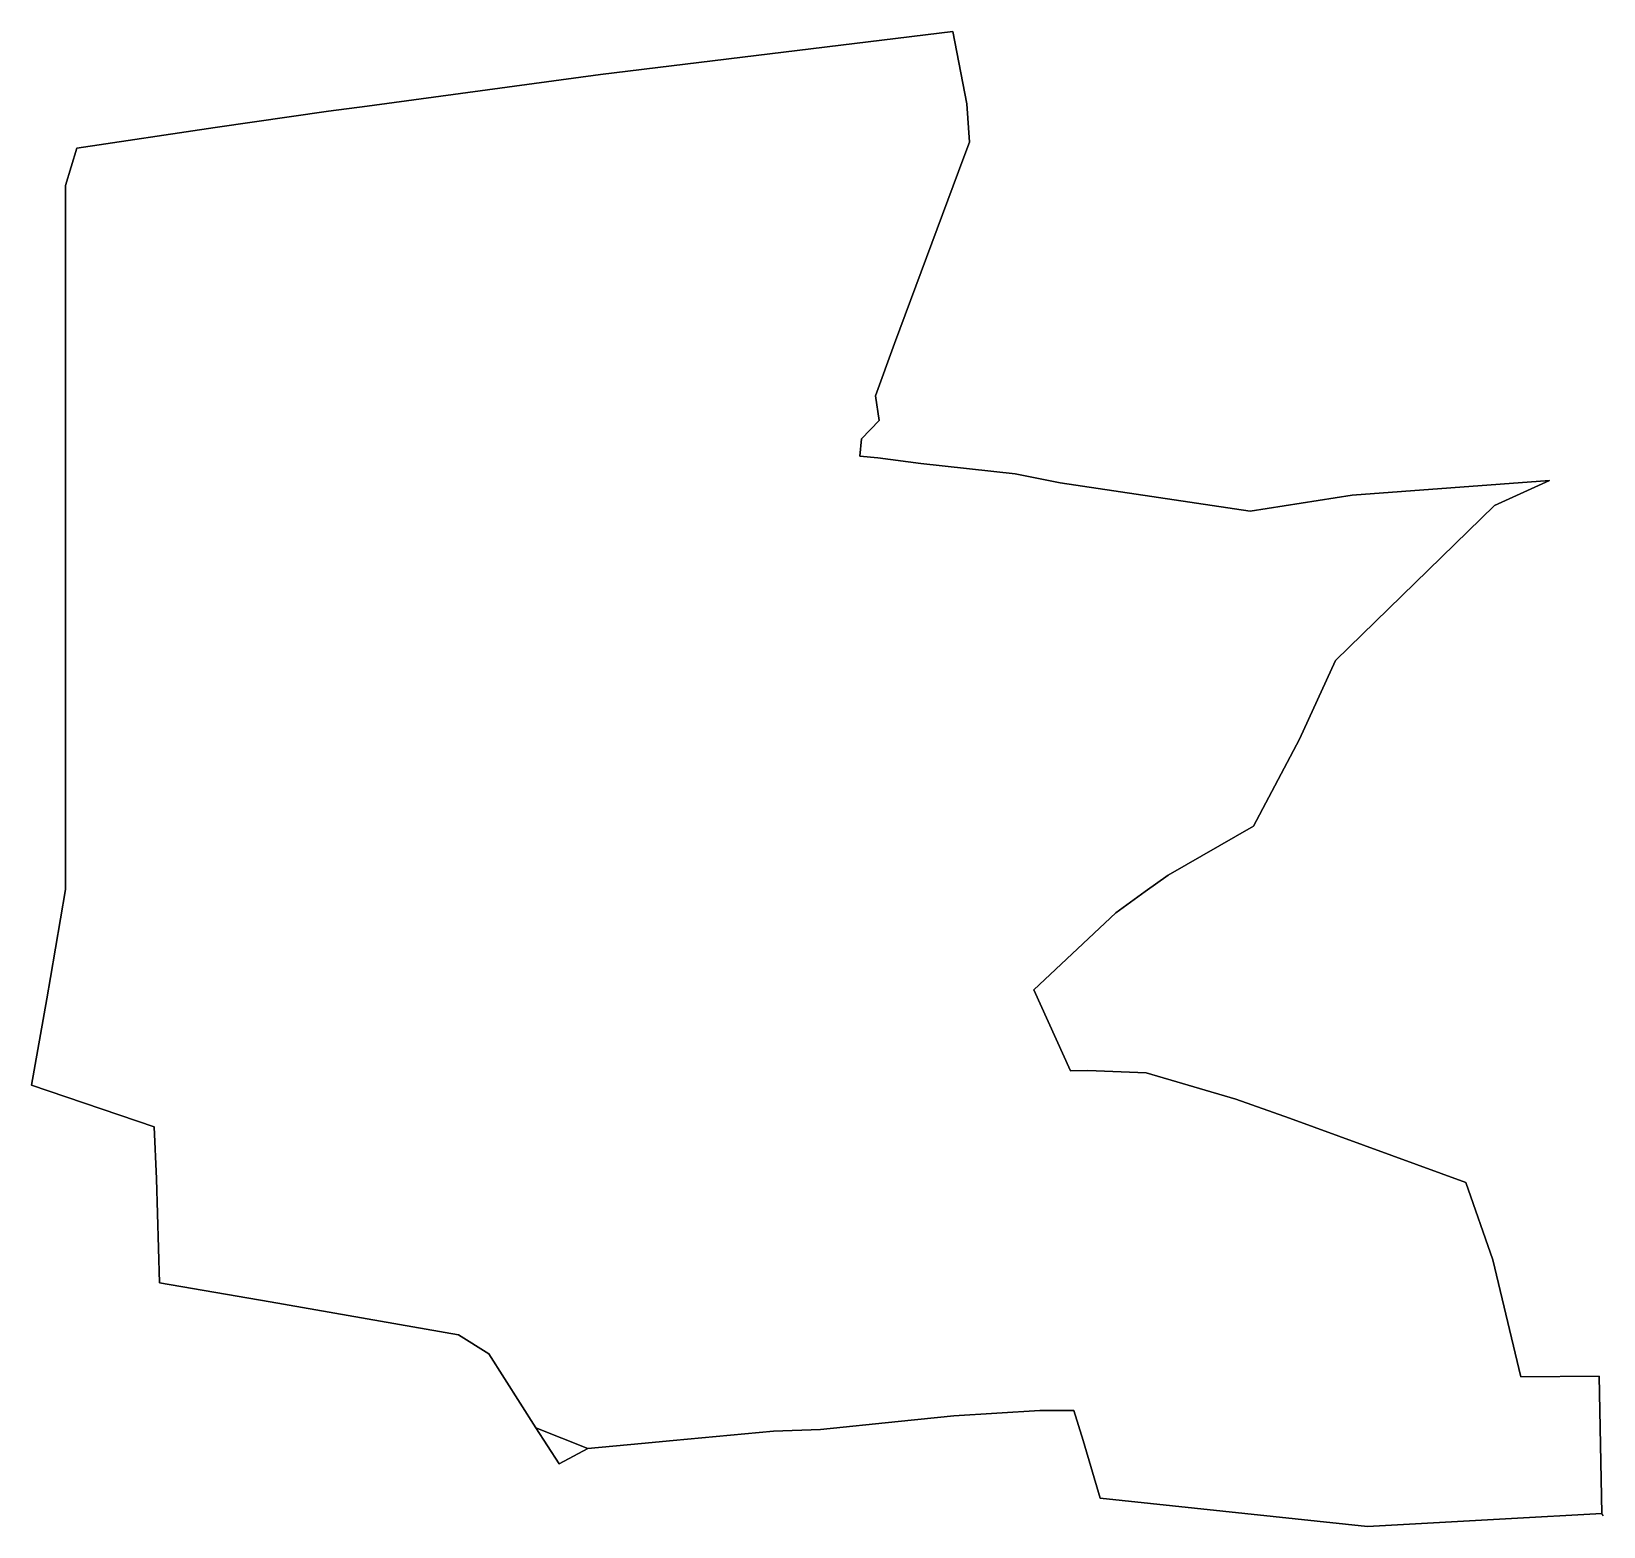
# Model space of a CAD drawing. Extents: x -85.11 to -80.09, y 44.13 to 48.9.
import ezdxf

# ---------------------------------------------------------------- set-up
doc = ezdxf.new("R2010")
doc.units = 0
doc.header["$MEASUREMENT"] = 0
doc.layers.add('GEO_', color=7, linetype='Continuous')

msp = doc.modelspace()

# ---------------------------------------------------------------- linework, layer by layer
at = {"layer": 'GEO_', "color": 7, "true_color": 0xffffff}
for p, q in [((-83.2933, 48.7582), (-82.1694, 48.896)), ((-82.1694, 48.896), (-83.2933, 48.7582)), ((-83.2933, 48.7582), (-82.1694, 48.896)), ((-82.1694, 48.896), (-83.2933, 48.7582)), ((-83.2933, 48.7582), (-82.1694, 48.896)), ((-82.1694, 48.896), (-83.2933, 48.7582)), ((-82.1694, 48.896), (-82.125, 48.6655)), ((-82.1694, 48.896), (-82.125, 48.6655)), ((-82.1694, 48.896), (-82.1694, 48.896)), ((-82.1694, 48.896), (-82.125, 48.6655)), ((-82.125, 48.6655), (-82.1694, 48.896)), ((-82.1694, 48.896), (-82.125, 48.6655)), ((-82.1694, 48.896), (-82.125, 48.6655)), ((-82.1694, 48.896), (-82.1694, 48.896)), ((-82.1694, 48.896), (-82.125, 48.6655)), ((-82.125, 48.6655), (-82.1694, 48.896)), ((-82.1694, 48.896), (-82.125, 48.6655)), ((-82.1694, 48.896), (-82.125, 48.6655)), ((-82.1694, 48.896), (-82.1694, 48.896)), ((-82.1694, 48.896), (-82.125, 48.6655)), ((-82.125, 48.6655), (-82.1694, 48.896)), ((-84.0372, 48.6582), (-83.2933, 48.7582)), ((-84.0372, 48.6582), (-83.2933, 48.7582)), ((-84.0372, 48.6582), (-83.2933, 48.7582)), ((-83.2933, 48.7582), (-84.0372, 48.6582)), ((-84.0372, 48.6582), (-83.2933, 48.7582)), ((-84.0372, 48.6582), (-83.2933, 48.7582)), ((-84.0372, 48.6582), (-83.2933, 48.7582)), ((-83.2933, 48.7582), (-84.0372, 48.6582)), ((-83.2933, 48.7582), (-83.2933, 48.7582)), ((-83.2933, 48.7582), (-83.2933, 48.7582)), ((-83.2933, 48.7582), (-83.2933, 48.7582)), ((-84.5225, 48.5895), (-84.1606, 48.6413)), ((-84.5225, 48.5895), (-84.1606, 48.6413)), ((-84.5225, 48.5895), (-84.1606, 48.6413)), ((-84.1606, 48.6413), (-84.5225, 48.5895)), ((-84.5225, 48.5895), (-84.1606, 48.6413)), ((-84.5225, 48.5895), (-84.1606, 48.6413)), ((-84.5225, 48.5895), (-84.1606, 48.6413)), ((-84.1606, 48.6413), (-84.5225, 48.5895)), ((-84.1606, 48.6413), (-84.0372, 48.6582)), ((-84.1606, 48.6413), (-84.0372, 48.6582)), ((-84.1606, 48.6413), (-84.0372, 48.6582)), ((-84.0372, 48.6582), (-84.1606, 48.6413)), ((-84.1606, 48.6413), (-84.0372, 48.6582)), ((-84.1606, 48.6413), (-84.0372, 48.6582)), ((-84.1606, 48.6413), (-84.0372, 48.6582)), ((-84.0372, 48.6582), (-84.1606, 48.6413)), ((-84.1606, 48.6413), (-84.1606, 48.6413)), ((-84.1606, 48.6413), (-84.1606, 48.6413)), ((-84.0372, 48.6582), (-84.0372, 48.6582)), ((-84.0372, 48.6582), (-84.0372, 48.6582)), ((-82.125, 48.6655), (-82.1167, 48.5427)), ((-82.125, 48.6655), (-82.1167, 48.5427)), ((-82.125, 48.6655), (-82.125, 48.6655)), ((-82.125, 48.6655), (-82.1167, 48.5427)), ((-82.1167, 48.5427), (-82.125, 48.6655)), ((-82.125, 48.6655), (-82.1167, 48.5427)), ((-82.125, 48.6655), (-82.1167, 48.5427)), ((-82.125, 48.6655), (-82.125, 48.6655)), ((-82.125, 48.6655), (-82.1167, 48.5427)), ((-82.1167, 48.5427), (-82.125, 48.6655)), ((-82.125, 48.6655), (-82.1167, 48.5427)), ((-82.125, 48.6655), (-82.1167, 48.5427)), ((-82.125, 48.6655), (-82.125, 48.6655)), ((-82.125, 48.6655), (-82.1167, 48.5427)), ((-82.1167, 48.5427), (-82.125, 48.6655)), ((-84.9636, 48.5243), (-84.5225, 48.5895)), ((-84.9636, 48.5243), (-84.5225, 48.5895)), ((-84.9636, 48.5243), (-84.5225, 48.5895)), ((-84.5225, 48.5895), (-84.9636, 48.5243)), ((-84.9636, 48.5243), (-84.5225, 48.5895)), ((-84.9636, 48.5243), (-84.5225, 48.5895)), ((-84.9636, 48.5243), (-84.5225, 48.5895)), ((-84.5225, 48.5895), (-84.9636, 48.5243)), ((-84.5225, 48.5895), (-84.5225, 48.5895)), ((-84.5225, 48.5895), (-84.5225, 48.5895)), ((-84.5225, 48.5895), (-84.5225, 48.5895)), ((-84.5225, 48.5895), (-84.5225, 48.5895)), ((-82.1167, 48.5427), (-82.1343, 48.4949)), ((-82.1167, 48.5427), (-82.1343, 48.4949)), ((-82.1167, 48.5427), (-82.1343, 48.4949)), ((-82.1343, 48.4949), (-82.1167, 48.5427)), ((-82.1167, 48.5427), (-82.1343, 48.4949)), ((-82.1167, 48.5427), (-82.1343, 48.4949)), ((-82.1167, 48.5427), (-82.1343, 48.4949)), ((-82.1343, 48.4949), (-82.1167, 48.5427)), ((-82.1167, 48.5427), (-82.1343, 48.4949)), ((-82.1167, 48.5427), (-82.1343, 48.4949)), ((-82.1167, 48.5427), (-82.1343, 48.4949)), ((-82.1343, 48.4949), (-82.1167, 48.5427)), ((-82.1167, 48.5427), (-82.1167, 48.5427)), ((-82.1167, 48.5427), (-82.1167, 48.5427)), ((-82.1167, 48.5427), (-82.1167, 48.5427)), ((-85, 48.4047), (-84.9636, 48.5243)), ((-85, 48.4047), (-84.9636, 48.5243)), ((-85, 48.4047), (-84.9636, 48.5243)), ((-84.9636, 48.5243), (-85, 48.4047)), ((-85, 48.4047), (-84.9636, 48.5243)), ((-85, 48.4047), (-84.9636, 48.5243)), ((-85, 48.4047), (-84.9636, 48.5243)), ((-84.9636, 48.5243), (-85, 48.4047)), ((-84.9636, 48.5243), (-84.9636, 48.5243)), ((-84.9636, 48.5243), (-84.9636, 48.5243)), ((-82.1343, 48.4949), (-82.3556, 47.9008)), ((-82.1343, 48.4949), (-82.3556, 47.9008)), ((-82.1343, 48.4949), (-82.3556, 47.9008)), ((-82.3556, 47.9008), (-82.1343, 48.4949)), ((-82.1343, 48.4949), (-82.3556, 47.9008)), ((-82.1343, 48.4949), (-82.3556, 47.9008)), ((-82.1343, 48.4949), (-82.3556, 47.9008)), ((-82.3556, 47.9008), (-82.1343, 48.4949)), ((-82.1343, 48.4949), (-82.3556, 47.9008)), ((-82.1343, 48.4949), (-82.3556, 47.9008)), ((-82.1343, 48.4949), (-82.3556, 47.9008)), ((-82.3556, 47.9008), (-82.1343, 48.4949)), ((-82.1343, 48.4949), (-82.1343, 48.4949)), ((-82.1343, 48.4949), (-82.1343, 48.4949)), ((-82.1343, 48.4949), (-82.1343, 48.4949)), ((-85, 47.9617), (-85, 48.4047)), ((-85, 47.9617), (-85, 48.4047)), ((-85, 47.9617), (-85, 48.4047)), ((-85, 48.4047), (-85, 48.4047)), ((-85, 48.4047), (-85, 47.9617)), ((-85, 47.9617), (-85, 48.4047)), ((-85, 47.9617), (-85, 48.4047)), ((-85, 47.9617), (-85, 48.4047)), ((-85, 48.4047), (-85, 48.4047)), ((-85, 48.4047), (-85, 47.9617)), ((-85, 47.7676), (-85, 47.9617)), ((-85, 47.9617), (-85, 47.9617)), ((-85, 47.9617), (-85, 47.7676)), ((-85, 47.7676), (-85, 47.9617)), ((-85, 47.9617), (-85, 47.9617)), ((-85, 47.9617), (-85, 47.7676)), ((-82.3556, 47.9008), (-82.4167, 47.7338)), ((-82.3556, 47.9008), (-82.4167, 47.7338)), ((-82.3556, 47.9008), (-82.4167, 47.7338)), ((-82.4167, 47.7338), (-82.3556, 47.9008)), ((-82.3556, 47.9008), (-82.4167, 47.7338)), ((-82.3556, 47.9008), (-82.4167, 47.7338)), ((-82.3556, 47.9008), (-82.4167, 47.7338)), ((-82.4167, 47.7338), (-82.3556, 47.9008)), ((-82.3556, 47.9008), (-82.3556, 47.9008)), ((-82.3556, 47.9008), (-82.3556, 47.9008)), ((-82.3556, 47.9008), (-82.3556, 47.9008)), ((-85, 47.6727), (-85, 47.7676)), ((-85, 47.6727), (-85, 47.7676)), ((-85, 47.6727), (-85, 47.7676)), ((-85, 47.7676), (-85, 47.7676)), ((-85, 47.7676), (-85, 47.6727)), ((-85, 47.6727), (-85, 47.7676)), ((-85, 47.6727), (-85, 47.7676)), ((-85, 47.6727), (-85, 47.7676)), ((-85, 47.7676), (-85, 47.7676)), ((-85, 47.7676), (-85, 47.6727)), ((-82.4167, 47.7338), (-82.4042, 47.6556)), ((-82.4167, 47.7338), (-82.4042, 47.6556)), ((-82.4167, 47.7338), (-82.4167, 47.7338)), ((-82.4167, 47.7338), (-82.4042, 47.6556)), ((-82.4042, 47.6556), (-82.4167, 47.7338)), ((-82.4167, 47.7338), (-82.4042, 47.6556)), ((-82.4167, 47.7338), (-82.4042, 47.6556)), ((-82.4167, 47.7338), (-82.4167, 47.7338)), ((-82.4167, 47.7338), (-82.4042, 47.6556)), ((-82.4042, 47.6556), (-82.4167, 47.7338)), ((-85, 47.368), (-85, 47.6727)), ((-85, 47.368), (-85, 47.6727)), ((-85, 47.368), (-85, 47.6727)), ((-85, 47.6727), (-85, 47.6727)), ((-85, 47.6727), (-85, 47.368)), ((-85, 47.368), (-85, 47.6727)), ((-85, 47.368), (-85, 47.6727)), ((-85, 47.368), (-85, 47.6727)), ((-85, 47.6727), (-85, 47.6727)), ((-85, 47.6727), (-85, 47.368)), ((-82.4042, 47.6556), (-82.4611, 47.5968)), ((-82.4042, 47.6556), (-82.4611, 47.5968)), ((-82.4042, 47.6556), (-82.4611, 47.5968)), ((-82.4611, 47.5968), (-82.4042, 47.6556)), ((-82.4042, 47.6556), (-82.4611, 47.5968)), ((-82.4042, 47.6556), (-82.4611, 47.5968)), ((-82.4042, 47.6556), (-82.4611, 47.5968)), ((-82.4611, 47.5968), (-82.4042, 47.6556)), ((-82.4042, 47.6556), (-82.4042, 47.6556)), ((-82.4042, 47.6556), (-82.4042, 47.6556)), ((-82.4611, 47.5968), (-82.4667, 47.5418)), ((-82.4611, 47.5968), (-82.4667, 47.5418)), ((-82.4611, 47.5968), (-82.4667, 47.5418)), ((-82.4667, 47.5418), (-82.4611, 47.5968)), ((-82.4611, 47.5968), (-82.4667, 47.5418)), ((-82.4611, 47.5968), (-82.4667, 47.5418)), ((-82.4611, 47.5968), (-82.4667, 47.5418)), ((-82.4667, 47.5418), (-82.4611, 47.5968)), ((-82.4611, 47.5968), (-82.4611, 47.5968)), ((-82.4611, 47.5968), (-82.4611, 47.5968)), ((-82.4667, 47.5418), (-82.4667, 47.5418)), ((-82.4667, 47.5418), (-82.4667, 47.5418)), ((-82.4667, 47.5418), (-82.4083, 47.5361)), ((-82.4083, 47.5361), (-82.4667, 47.5418)), ((-82.4667, 47.5418), (-82.4667, 47.5418)), ((-82.4667, 47.5418), (-82.4083, 47.5361)), ((-82.4083, 47.5361), (-82.4667, 47.5418)), ((-82.4667, 47.5418), (-82.4667, 47.5418)), ((-82.4083, 47.5361), (-82.2722, 47.518)), ((-82.4083, 47.5361), (-82.2722, 47.518)), ((-82.4083, 47.5361), (-82.4083, 47.5361)), ((-82.4083, 47.5361), (-82.2722, 47.518)), ((-82.2722, 47.518), (-82.4083, 47.5361)), ((-82.4083, 47.5361), (-82.2722, 47.518)), ((-82.4083, 47.5361), (-82.2722, 47.518)), ((-82.4083, 47.5361), (-82.4083, 47.5361)), ((-82.4083, 47.5361), (-82.2722, 47.518)), ((-82.2722, 47.518), (-82.4083, 47.5361)), ((-82.2722, 47.518), (-81.9708, 47.485)), ((-82.2722, 47.518), (-81.9708, 47.485)), ((-82.2722, 47.518), (-82.2722, 47.518)), ((-82.2722, 47.518), (-81.9708, 47.485)), ((-81.9708, 47.485), (-82.2722, 47.518)), ((-82.2722, 47.518), (-81.9708, 47.485)), ((-82.2722, 47.518), (-81.9708, 47.485)), ((-82.2722, 47.518), (-82.2722, 47.518)), ((-82.2722, 47.518), (-81.9708, 47.485)), ((-81.9708, 47.485), (-82.2722, 47.518)), ((-81.9708, 47.485), (-81.8278, 47.4566)), ((-81.9708, 47.485), (-81.8278, 47.4566)), ((-81.9708, 47.485), (-81.9708, 47.485)), ((-81.9708, 47.485), (-81.8278, 47.4566)), ((-81.8278, 47.4566), (-81.9708, 47.485)), ((-81.9708, 47.485), (-81.8278, 47.4566)), ((-81.9708, 47.485), (-81.8278, 47.4566)), ((-81.9708, 47.485), (-81.9708, 47.485)), ((-81.9708, 47.485), (-81.8278, 47.4566)), ((-81.8278, 47.4566), (-81.9708, 47.485)), ((-81.8278, 47.4566), (-81.2208, 47.3658)), ((-81.2208, 47.3658), (-81.8278, 47.4566)), ((-81.8278, 47.4566), (-81.8278, 47.4566)), ((-81.8278, 47.4566), (-81.2208, 47.3658)), ((-81.8278, 47.4566), (-81.2208, 47.3658)), ((-81.8278, 47.4566), (-81.8278, 47.4566)), ((-81.8278, 47.4566), (-81.2208, 47.3658)), ((-81.2208, 47.3658), (-81.8278, 47.4566)), ((-81.8278, 47.4566), (-81.2208, 47.3658)), ((-81.8278, 47.4566), (-81.2208, 47.3658)), ((-81.8278, 47.4566), (-81.8278, 47.4566)), ((-81.8278, 47.4566), (-81.2208, 47.3658)), ((-81.2208, 47.3658), (-81.8278, 47.4566)), ((-80.8958, 47.4168), (-80.2667, 47.4642)), ((-80.8958, 47.4168), (-80.2667, 47.4642)), ((-80.8958, 47.4168), (-80.2667, 47.4642)), ((-80.2667, 47.4642), (-80.8958, 47.4168)), ((-80.8958, 47.4168), (-80.2667, 47.4642)), ((-80.8958, 47.4168), (-80.2667, 47.4642)), ((-80.8958, 47.4168), (-80.2667, 47.4642)), ((-80.2667, 47.4642), (-80.8958, 47.4168)), ((-80.8958, 47.4168), (-80.2667, 47.4642)), ((-80.8958, 47.4168), (-80.2667, 47.4642)), ((-80.8958, 47.4168), (-80.2667, 47.4642)), ((-80.2667, 47.4642), (-80.8958, 47.4168)), ((-80.2667, 47.4642), (-80.4417, 47.3847)), ((-80.2667, 47.4642), (-80.4417, 47.3847)), ((-80.2667, 47.4642), (-80.4417, 47.3847)), ((-80.4417, 47.3847), (-80.2667, 47.4642)), ((-80.2667, 47.4642), (-80.4417, 47.3847)), ((-80.2667, 47.4642), (-80.4417, 47.3847)), ((-80.2667, 47.4642), (-80.4417, 47.3847)), ((-80.4417, 47.3847), (-80.2667, 47.4642)), ((-80.2667, 47.4642), (-80.4417, 47.3847)), ((-80.2667, 47.4642), (-80.4417, 47.3847)), ((-80.2667, 47.4642), (-80.4417, 47.3847)), ((-80.4417, 47.3847), (-80.2667, 47.4642)), ((-80.4417, 47.3847), (-80.2667, 47.4642)), ((-80.2667, 47.4642), (-80.4417, 47.3847)), ((-80.4417, 47.3847), (-80.2667, 47.4642)), ((-80.2667, 47.4642), (-80.4417, 47.3847)), ((-80.4417, 47.3847), (-80.2667, 47.4642)), ((-80.2667, 47.4642), (-80.4417, 47.3847)), ((-80.2667, 47.4642), (-80.2667, 47.4642)), ((-80.2667, 47.4642), (-80.2667, 47.4642)), ((-80.2667, 47.4642), (-80.2667, 47.4642)), ((-80.2667, 47.4642), (-80.2667, 47.4642)), ((-80.2667, 47.4642), (-80.2667, 47.4642)), ((-80.2667, 47.4642), (-80.2667, 47.4642)), ((-81.2208, 47.3658), (-80.8958, 47.4168)), ((-81.2208, 47.3658), (-80.8958, 47.4168)), ((-81.2208, 47.3658), (-80.8958, 47.4168)), ((-80.8958, 47.4168), (-81.2208, 47.3658)), ((-81.2208, 47.3658), (-80.8958, 47.4168)), ((-81.2208, 47.3658), (-80.8958, 47.4168)), ((-81.2208, 47.3658), (-80.8958, 47.4168)), ((-80.8958, 47.4168), (-81.2208, 47.3658)), ((-81.2208, 47.3658), (-80.8958, 47.4168)), ((-81.2208, 47.3658), (-80.8958, 47.4168)), ((-81.2208, 47.3658), (-80.8958, 47.4168)), ((-80.8958, 47.4168), (-81.2208, 47.3658)), ((-80.4417, 47.3847), (-80.9486, 46.8898)), ((-80.4417, 47.3847), (-80.9486, 46.8898)), ((-80.4417, 47.3847), (-80.9486, 46.8898)), ((-80.9486, 46.8898), (-80.4417, 47.3847)), ((-80.4417, 47.3847), (-80.9486, 46.8898)), ((-80.4417, 47.3847), (-80.9486, 46.8898)), ((-80.4417, 47.3847), (-80.9486, 46.8898)), ((-80.9486, 46.8898), (-80.4417, 47.3847)), ((-80.4417, 47.3847), (-80.9486, 46.8898)), ((-80.4417, 47.3847), (-80.9486, 46.8898)), ((-80.4417, 47.3847), (-80.9486, 46.8898)), ((-80.9486, 46.8898), (-80.4417, 47.3847)), ((-80.9486, 46.8898), (-80.4417, 47.3847)), ((-80.9486, 46.8898), (-80.4417, 47.3847)), ((-80.9486, 46.8898), (-80.4417, 47.3847)), ((-80.4417, 47.3847), (-80.9486, 46.8898)), ((-80.9486, 46.8898), (-80.4417, 47.3847)), ((-80.9486, 46.8898), (-80.4417, 47.3847)), ((-80.9486, 46.8898), (-80.4417, 47.3847)), ((-80.4417, 47.3847), (-80.9486, 46.8898)), ((-80.9486, 46.8898), (-80.4417, 47.3847)), ((-80.9486, 46.8898), (-80.4417, 47.3847)), ((-80.9486, 46.8898), (-80.4417, 47.3847)), ((-80.4417, 47.3847), (-80.9486, 46.8898)), ((-80.8958, 47.4168), (-80.8958, 47.4168)), ((-80.8958, 47.4168), (-80.8958, 47.4168)), ((-80.8958, 47.4168), (-80.8958, 47.4168)), ((-80.4417, 47.3847), (-80.4417, 47.3847)), ((-80.4417, 47.3847), (-80.4417, 47.3847)), ((-80.4417, 47.3847), (-80.4417, 47.3847)), ((-80.4417, 47.3847), (-80.4417, 47.3847)), ((-80.4417, 47.3847), (-80.4417, 47.3847)), ((-80.4417, 47.3847), (-80.4417, 47.3847)), ((-85, 47.2936), (-85, 47.368)), ((-85, 47.2936), (-85, 47.368)), ((-85, 47.2936), (-85, 47.368)), ((-85, 47.368), (-85, 47.368)), ((-85, 47.368), (-85, 47.2936)), ((-85, 47.2936), (-85, 47.368)), ((-85, 47.2936), (-85, 47.368)), ((-85, 47.2936), (-85, 47.368)), ((-85, 47.368), (-85, 47.368)), ((-85, 47.368), (-85, 47.2936)), ((-81.2208, 47.3658), (-81.2208, 47.3658)), ((-81.2208, 47.3658), (-81.2208, 47.3658)), ((-81.2208, 47.3658), (-81.2208, 47.3658)), ((-85, 47.2936), (-85, 47.2936)), ((-85, 47.2936), (-85, 47.2936)), ((-85, 47.1719), (-85, 47.2936)), ((-85, 47.1719), (-85, 47.2936)), ((-85, 47.1719), (-85, 47.2936)), ((-85, 47.2936), (-85, 47.2936)), ((-85, 47.2936), (-85, 47.1719)), ((-85, 47.1719), (-85, 47.2936)), ((-85, 47.1719), (-85, 47.2936)), ((-85, 47.1719), (-85, 47.2936)), ((-85, 47.2936), (-85, 47.2936)), ((-85, 47.2936), (-85, 47.1719)), ((-85, 47.0694), (-85, 47.1719)), ((-85, 47.1719), (-85, 47.1719)), ((-85, 47.1719), (-85, 47.0694)), ((-85, 47.0694), (-85, 47.1719)), ((-85, 47.1719), (-85, 47.1719)), ((-85, 47.1719), (-85, 47.0694)), ((-85, 46.8665), (-85, 47.0694)), ((-85, 46.8665), (-85, 47.0694)), ((-85, 46.8665), (-85, 47.0694)), ((-85, 47.0694), (-85, 47.0694)), ((-85, 47.0694), (-85, 46.8665)), ((-85, 46.8665), (-85, 47.0694)), ((-85, 46.8665), (-85, 47.0694)), ((-85, 46.8665), (-85, 47.0694)), ((-85, 47.0694), (-85, 47.0694)), ((-85, 47.0694), (-85, 46.8665)), ((-80.9486, 46.8898), (-81.0639, 46.6389)), ((-80.9486, 46.8898), (-81.0639, 46.6389)), ((-80.9486, 46.8898), (-81.0639, 46.6389)), ((-81.0639, 46.6389), (-80.9486, 46.8898)), ((-80.9486, 46.8898), (-81.0639, 46.6389)), ((-80.9486, 46.8898), (-81.0639, 46.6389)), ((-80.9486, 46.8898), (-81.0639, 46.6389)), ((-81.0639, 46.6389), (-80.9486, 46.8898)), ((-80.9486, 46.8898), (-81.0639, 46.6389)), ((-80.9486, 46.8898), (-81.0639, 46.6389)), ((-80.9486, 46.8898), (-81.0639, 46.6389)), ((-81.0639, 46.6389), (-80.9486, 46.8898)), ((-80.9486, 46.8898), (-81.0639, 46.6389)), ((-80.9486, 46.8898), (-81.0639, 46.6389)), ((-80.9486, 46.8898), (-81.0639, 46.6389)), ((-81.0639, 46.6389), (-80.9486, 46.8898)), ((-80.9486, 46.8898), (-81.0639, 46.6389)), ((-80.9486, 46.8898), (-81.0639, 46.6389)), ((-80.9486, 46.8898), (-81.0639, 46.6389)), ((-81.0639, 46.6389), (-80.9486, 46.8898)), ((-80.9486, 46.8898), (-81.0639, 46.6389)), ((-80.9486, 46.8898), (-81.0639, 46.6389)), ((-80.9486, 46.8898), (-81.0639, 46.6389)), ((-81.0639, 46.6389), (-80.9486, 46.8898)), ((-81.0639, 46.6389), (-80.9486, 46.8898)), ((-81.0639, 46.6389), (-80.9486, 46.8898)), ((-81.0639, 46.6389), (-80.9486, 46.8898)), ((-80.9486, 46.8898), (-81.0639, 46.6389)), ((-81.0639, 46.6389), (-80.9486, 46.8898)), ((-81.0639, 46.6389), (-80.9486, 46.8898)), ((-81.0639, 46.6389), (-80.9486, 46.8898)), ((-80.9486, 46.8898), (-81.0639, 46.6389)), ((-81.0639, 46.6389), (-80.9486, 46.8898)), ((-81.0639, 46.6389), (-80.9486, 46.8898)), ((-81.0639, 46.6389), (-80.9486, 46.8898)), ((-80.9486, 46.8898), (-81.0639, 46.6389)), ((-80.9486, 46.8898), (-80.9486, 46.8898)), ((-80.9486, 46.8898), (-80.9486, 46.8898)), ((-80.9486, 46.8898), (-80.9486, 46.8898)), ((-80.9486, 46.8898), (-80.9486, 46.8898)), ((-80.9486, 46.8898), (-80.9486, 46.8898)), ((-80.9486, 46.8898), (-80.9486, 46.8898)), ((-80.9486, 46.8898), (-80.9486, 46.8898)), ((-80.9486, 46.8898), (-80.9486, 46.8898)), ((-80.9486, 46.8898), (-80.9486, 46.8898)), ((-80.9486, 46.8898), (-80.9486, 46.8898)), ((-80.9486, 46.8898), (-80.9486, 46.8898)), ((-80.9486, 46.8898), (-80.9486, 46.8898)), ((-85, 46.5864), (-85, 46.8665)), ((-85, 46.5864), (-85, 46.8665)), ((-85, 46.5864), (-85, 46.8665)), ((-85, 46.8665), (-85, 46.8665)), ((-85, 46.8665), (-85, 46.5864)), ((-85, 46.5864), (-85, 46.8665)), ((-85, 46.5864), (-85, 46.8665)), ((-85, 46.5864), (-85, 46.8665)), ((-85, 46.8665), (-85, 46.8665)), ((-85, 46.8665), (-85, 46.5864)), ((-81.0639, 46.6389), (-81.2111, 46.3619)), ((-81.0639, 46.6389), (-81.2111, 46.3619)), ((-81.0639, 46.6389), (-81.2111, 46.3619)), ((-81.2111, 46.3619), (-81.0639, 46.6389)), ((-81.0639, 46.6389), (-81.2111, 46.3619)), ((-81.0639, 46.6389), (-81.2111, 46.3619)), ((-81.0639, 46.6389), (-81.2111, 46.3619)), ((-81.2111, 46.3619), (-81.0639, 46.6389)), ((-81.0639, 46.6389), (-81.2111, 46.3619)), ((-81.0639, 46.6389), (-81.2111, 46.3619)), ((-81.0639, 46.6389), (-81.2111, 46.3619)), ((-81.2111, 46.3619), (-81.0639, 46.6389)), ((-81.0639, 46.6389), (-81.2111, 46.3619)), ((-81.0639, 46.6389), (-81.2111, 46.3619)), ((-81.0639, 46.6389), (-81.2111, 46.3619)), ((-81.2111, 46.3619), (-81.0639, 46.6389)), ((-81.0639, 46.6389), (-81.2111, 46.3619)), ((-81.0639, 46.6389), (-81.2111, 46.3619)), ((-81.0639, 46.6389), (-81.2111, 46.3619)), ((-81.2111, 46.3619), (-81.0639, 46.6389)), ((-81.0639, 46.6389), (-81.2111, 46.3619)), ((-81.0639, 46.6389), (-81.2111, 46.3619)), ((-81.0639, 46.6389), (-81.2111, 46.3619)), ((-81.2111, 46.3619), (-81.0639, 46.6389)), ((-81.2111, 46.3619), (-81.0639, 46.6389)), ((-81.2111, 46.3619), (-81.0639, 46.6389)), ((-81.2111, 46.3619), (-81.0639, 46.6389)), ((-81.0639, 46.6389), (-81.2111, 46.3619)), ((-81.2111, 46.3619), (-81.0639, 46.6389)), ((-81.2111, 46.3619), (-81.0639, 46.6389)), ((-81.2111, 46.3619), (-81.0639, 46.6389)), ((-81.0639, 46.6389), (-81.2111, 46.3619)), ((-81.2111, 46.3619), (-81.0639, 46.6389)), ((-81.2111, 46.3619), (-81.0639, 46.6389)), ((-81.2111, 46.3619), (-81.0639, 46.6389)), ((-81.0639, 46.6389), (-81.2111, 46.3619)), ((-81.0639, 46.6389), (-81.0639, 46.6389)), ((-81.0639, 46.6389), (-81.0639, 46.6389)), ((-81.0639, 46.6389), (-81.0639, 46.6389)), ((-81.0639, 46.6389), (-81.0639, 46.6389)), ((-81.0639, 46.6389), (-81.0639, 46.6389)), ((-81.0639, 46.6389), (-81.0639, 46.6389)), ((-81.0639, 46.6389), (-81.0639, 46.6389)), ((-81.0639, 46.6389), (-81.0639, 46.6389)), ((-81.0639, 46.6389), (-81.0639, 46.6389)), ((-84.9992, 46.5403), (-85, 46.5864)), ((-84.9992, 46.5403), (-85, 46.5864)), ((-84.9992, 46.5403), (-85, 46.5864)), ((-85, 46.5864), (-85, 46.5864)), ((-85, 46.5864), (-84.9992, 46.5403)), ((-84.9992, 46.5403), (-85, 46.5864)), ((-84.9992, 46.5403), (-85, 46.5864)), ((-84.9992, 46.5403), (-85, 46.5864)), ((-85, 46.5864), (-85, 46.5864)), ((-85, 46.5864), (-84.9992, 46.5403)), ((-85, 46.418), (-84.9992, 46.5403)), ((-85, 46.418), (-84.9992, 46.5403)), ((-85, 46.418), (-84.9992, 46.5403)), ((-84.9992, 46.5403), (-85, 46.418)), ((-85, 46.418), (-84.9992, 46.5403)), ((-85, 46.418), (-84.9992, 46.5403)), ((-85, 46.418), (-84.9992, 46.5403)), ((-84.9992, 46.5403), (-85, 46.418)), ((-84.9992, 46.5403), (-84.9992, 46.5403)), ((-84.9992, 46.5403), (-84.9992, 46.5403)), ((-84.9992, 46.5403), (-84.9992, 46.5403)), ((-84.9992, 46.5403), (-84.9992, 46.5403)), ((-85, 46.3619), (-85, 46.418)), ((-85, 46.3619), (-85, 46.418)), ((-85, 46.3619), (-85, 46.418)), ((-85, 46.418), (-85, 46.418)), ((-85, 46.418), (-85, 46.3619)), ((-85, 46.3619), (-85, 46.418)), ((-85, 46.3619), (-85, 46.418)), ((-85, 46.3619), (-85, 46.418)), ((-85, 46.418), (-85, 46.418)), ((-85, 46.418), (-85, 46.3619)), ((-85, 46.1603), (-85, 46.3619)), ((-85, 46.1603), (-85, 46.3619)), ((-85, 46.1603), (-85, 46.3619)), ((-85, 46.3619), (-85, 46.3619)), ((-85, 46.3619), (-85, 46.1603)), ((-85, 46.1603), (-85, 46.3619)), ((-85, 46.1603), (-85, 46.3619)), ((-85, 46.1603), (-85, 46.3619)), ((-85, 46.3619), (-85, 46.3619)), ((-85, 46.3619), (-85, 46.1603)), ((-81.2111, 46.3619), (-81.4833, 46.205)), ((-81.2111, 46.3619), (-81.4833, 46.205)), ((-81.2111, 46.3619), (-81.4833, 46.205)), ((-81.4833, 46.205), (-81.2111, 46.3619)), ((-81.2111, 46.3619), (-81.4833, 46.205)), ((-81.2111, 46.3619), (-81.4833, 46.205)), ((-81.2111, 46.3619), (-81.4833, 46.205)), ((-81.4833, 46.205), (-81.2111, 46.3619)), ((-81.2111, 46.3619), (-81.4833, 46.205)), ((-81.2111, 46.3619), (-81.4833, 46.205)), ((-81.2111, 46.3619), (-81.4833, 46.205)), ((-81.4833, 46.205), (-81.2111, 46.3619)), ((-81.2111, 46.3619), (-81.4833, 46.205)), ((-81.2111, 46.3619), (-81.4833, 46.205)), ((-81.2111, 46.3619), (-81.4833, 46.205)), ((-81.4833, 46.205), (-81.2111, 46.3619)), ((-81.2111, 46.3619), (-81.4833, 46.205)), ((-81.2111, 46.3619), (-81.4833, 46.205)), ((-81.2111, 46.3619), (-81.4833, 46.205)), ((-81.4833, 46.205), (-81.2111, 46.3619)), ((-81.2111, 46.3619), (-81.4833, 46.205)), ((-81.2111, 46.3619), (-81.4833, 46.205)), ((-81.2111, 46.3619), (-81.4833, 46.205)), ((-81.4833, 46.205), (-81.2111, 46.3619)), ((-81.4833, 46.205), (-81.2111, 46.3619)), ((-81.4833, 46.205), (-81.2111, 46.3619)), ((-81.4833, 46.205), (-81.2111, 46.3619)), ((-81.2111, 46.3619), (-81.4833, 46.205)), ((-81.2111, 46.3619), (-81.2111, 46.3619)), ((-81.2111, 46.3619), (-81.2111, 46.3619)), ((-81.2111, 46.3619), (-81.2111, 46.3619)), ((-81.2111, 46.3619), (-81.2111, 46.3619)), ((-81.2111, 46.3619), (-81.2111, 46.3619)), ((-81.2111, 46.3619), (-81.2111, 46.3619)), ((-81.2111, 46.3619), (-81.2111, 46.3619)), ((-81.2111, 46.3619), (-81.2111, 46.3619)), ((-81.2111, 46.3619), (-81.2111, 46.3619)), ((-81.2111, 46.3619), (-81.2111, 46.3619)), ((-81.2111, 46.3619), (-81.2111, 46.3619)), ((-81.4833, 46.205), (-81.556, 46.1531)), ((-81.4833, 46.205), (-81.556, 46.1531)), ((-81.4833, 46.205), (-81.556, 46.1531)), ((-81.556, 46.1531), (-81.4833, 46.205)), ((-81.4833, 46.205), (-81.556, 46.1531)), ((-81.4833, 46.205), (-81.556, 46.1531)), ((-81.4833, 46.205), (-81.556, 46.1531)), ((-81.556, 46.1531), (-81.4833, 46.205)), ((-81.4833, 46.205), (-81.556, 46.1531)), ((-81.4833, 46.205), (-81.556, 46.1531)), ((-81.4833, 46.205), (-81.556, 46.1531)), ((-81.556, 46.1531), (-81.4833, 46.205)), ((-81.4833, 46.205), (-81.556, 46.1531)), ((-81.4833, 46.205), (-81.556, 46.1531)), ((-81.4833, 46.205), (-81.556, 46.1531)), ((-81.556, 46.1531), (-81.4833, 46.205)), ((-81.4833, 46.205), (-81.556, 46.1531)), ((-81.4833, 46.205), (-81.556, 46.1531)), ((-81.4833, 46.205), (-81.556, 46.1531)), ((-81.556, 46.1531), (-81.4833, 46.205)), ((-81.4833, 46.205), (-81.556, 46.1531)), ((-81.4833, 46.205), (-81.556, 46.1531)), ((-81.4833, 46.205), (-81.556, 46.1531)), ((-81.556, 46.1531), (-81.4833, 46.205)), ((-81.556, 46.1531), (-81.4833, 46.205)), ((-81.556, 46.1531), (-81.4833, 46.205)), ((-81.556, 46.1531), (-81.4833, 46.205)), ((-81.4833, 46.205), (-81.556, 46.1531)), ((-81.4833, 46.205), (-81.4833, 46.205)), ((-81.4833, 46.205), (-81.4833, 46.205)), ((-81.4833, 46.205), (-81.4833, 46.205)), ((-81.4833, 46.205), (-81.4833, 46.205)), ((-81.4833, 46.205), (-81.4833, 46.205)), ((-81.4833, 46.205), (-81.4833, 46.205)), ((-81.4833, 46.205), (-81.4833, 46.205)), ((-85.0472, 45.8792), (-85, 46.1603)), ((-85.0472, 45.8792), (-85, 46.1603)), ((-85.0472, 45.8792), (-85, 46.1603)), ((-85, 46.1603), (-85.0472, 45.8792)), ((-85.0472, 45.8792), (-85, 46.1603)), ((-85.0472, 45.8792), (-85, 46.1603)), ((-85.0472, 45.8792), (-85, 46.1603)), ((-85, 46.1603), (-85.0472, 45.8792)), ((-85, 46.1603), (-85, 46.1603)), ((-85, 46.1603), (-85, 46.1603)), ((-81.556, 46.1531), (-81.65, 46.0857)), ((-81.556, 46.1531), (-81.65, 46.0857)), ((-81.556, 46.1531), (-81.65, 46.0857)), ((-81.65, 46.0857), (-81.556, 46.1531)), ((-81.556, 46.1531), (-81.65, 46.0857)), ((-81.556, 46.1531), (-81.65, 46.0857)), ((-81.556, 46.1531), (-81.65, 46.0857)), ((-81.65, 46.0857), (-81.556, 46.1531)), ((-81.556, 46.1531), (-81.65, 46.0857)), ((-81.556, 46.1531), (-81.65, 46.0857)), ((-81.556, 46.1531), (-81.65, 46.0857)), ((-81.65, 46.0857), (-81.556, 46.1531)), ((-81.65, 46.0857), (-81.556, 46.1531)), ((-81.65, 46.0857), (-81.556, 46.1531)), ((-81.65, 46.0857), (-81.556, 46.1531)), ((-81.556, 46.1531), (-81.65, 46.0857)), ((-81.556, 46.1531), (-81.556, 46.1531)), ((-81.556, 46.1531), (-81.556, 46.1531)), ((-81.556, 46.1531), (-81.556, 46.1531)), ((-81.556, 46.1531), (-81.556, 46.1531)), ((-81.556, 46.1531), (-81.556, 46.1531)), ((-81.556, 46.1531), (-81.556, 46.1531)), ((-81.556, 46.1531), (-81.556, 46.1531)), ((-81.65, 46.0857), (-81.9111, 45.8402)), ((-81.65, 46.0857), (-81.9111, 45.8402)), ((-81.65, 46.0857), (-81.9111, 45.8402)), ((-81.9111, 45.8402), (-81.65, 46.0857)), ((-81.65, 46.0857), (-81.9111, 45.8402)), ((-81.65, 46.0857), (-81.9111, 45.8402)), ((-81.65, 46.0857), (-81.9111, 45.8402)), ((-81.9111, 45.8402), (-81.65, 46.0857)), ((-81.65, 46.0857), (-81.9111, 45.8402)), ((-81.65, 46.0857), (-81.9111, 45.8402)), ((-81.65, 46.0857), (-81.9111, 45.8402)), ((-81.9111, 45.8402), (-81.65, 46.0857)), ((-81.9111, 45.8402), (-81.65, 46.0857)), ((-81.9111, 45.8402), (-81.65, 46.0857)), ((-81.9111, 45.8402), (-81.65, 46.0857)), ((-81.65, 46.0857), (-81.9111, 45.8402)), ((-81.65, 46.0857), (-81.65, 46.0857)), ((-81.65, 46.0857), (-81.65, 46.0857)), ((-81.65, 46.0857), (-81.65, 46.0857)), ((-81.65, 46.0857), (-81.65, 46.0857)), ((-85.0597, 45.8108), (-85.0472, 45.8792)), ((-85.0597, 45.8108), (-85.0472, 45.8792)), ((-85.0597, 45.8108), (-85.0472, 45.8792)), ((-85.0472, 45.8792), (-85.0597, 45.8108)), ((-85.0597, 45.8108), (-85.0472, 45.8792)), ((-85.0597, 45.8108), (-85.0472, 45.8792)), ((-85.0597, 45.8108), (-85.0472, 45.8792)), ((-85.0472, 45.8792), (-85.0597, 45.8108)), ((-85.0472, 45.8792), (-85.0472, 45.8792)), ((-85.0472, 45.8792), (-85.0472, 45.8792)), ((-81.9111, 45.8402), (-81.7944, 45.5816)), ((-81.9111, 45.8402), (-81.7944, 45.5816)), ((-81.9111, 45.8402), (-81.9111, 45.8402)), ((-81.9111, 45.8402), (-81.7944, 45.5816)), ((-81.7944, 45.5816), (-81.9111, 45.8402)), ((-81.9111, 45.8402), (-81.9111, 45.8402)), ((-81.9111, 45.8402), (-81.7944, 45.5816)), ((-81.9111, 45.8402), (-81.9111, 45.8402)), ((-81.9111, 45.8402), (-81.7944, 45.5816)), ((-81.7944, 45.5816), (-81.9111, 45.8402)), ((-81.9111, 45.8402), (-81.9111, 45.8402)), ((-81.9111, 45.8402), (-81.9111, 45.8402)), ((-81.9111, 45.8402), (-81.7944, 45.5816)), ((-81.9111, 45.8402), (-81.7944, 45.5816)), ((-81.9111, 45.8402), (-81.9111, 45.8402)), ((-81.9111, 45.8402), (-81.7944, 45.5816)), ((-81.7944, 45.5816), (-81.9111, 45.8402)), ((-81.9111, 45.8402), (-81.9111, 45.8402)), ((-81.9111, 45.8402), (-81.9111, 45.8402)), ((-81.9111, 45.8402), (-81.9111, 45.8402)), ((-81.7944, 45.5816), (-81.9111, 45.8402)), ((-81.7944, 45.5816), (-81.9111, 45.8402)), ((-81.7944, 45.5816), (-81.9111, 45.8402)), ((-81.9111, 45.8402), (-81.9111, 45.8402)), ((-81.9111, 45.8402), (-81.7944, 45.5816)), ((-85.1083, 45.536), (-85.0597, 45.8108)), ((-85.1083, 45.536), (-85.0597, 45.8108)), ((-85.1083, 45.536), (-85.0597, 45.8108)), ((-85.0597, 45.8108), (-85.1083, 45.536)), ((-85.1083, 45.536), (-85.0597, 45.8108)), ((-85.1083, 45.536), (-85.0597, 45.8108)), ((-85.1083, 45.536), (-85.0597, 45.8108)), ((-85.0597, 45.8108), (-85.1083, 45.536)), ((-85.0597, 45.8108), (-85.0597, 45.8108)), ((-85.0597, 45.8108), (-85.0597, 45.8108)), ((-81.7944, 45.5816), (-81.7389, 45.5831)), ((-81.7389, 45.5831), (-81.7944, 45.5816)), ((-81.7389, 45.5831), (-81.7944, 45.5816)), ((-81.7389, 45.5831), (-81.7944, 45.5816)), ((-81.7389, 45.5831), (-81.7944, 45.5816)), ((-81.7944, 45.5816), (-81.7389, 45.5831)), ((-81.7944, 45.5816), (-81.7944, 45.5816)), ((-81.7944, 45.5816), (-81.7944, 45.5816)), ((-81.7944, 45.5816), (-81.7944, 45.5816)), ((-81.7944, 45.5816), (-81.7944, 45.5816)), ((-81.7944, 45.5816), (-81.7944, 45.5816)), ((-81.7944, 45.5816), (-81.7944, 45.5816)), ((-81.7389, 45.5831), (-81.5528, 45.5757)), ((-81.7389, 45.5831), (-81.5528, 45.5757)), ((-81.7389, 45.5831), (-81.7389, 45.5831)), ((-81.7389, 45.5831), (-81.5528, 45.5757)), ((-81.5528, 45.5757), (-81.7389, 45.5831)), ((-81.5528, 45.5757), (-81.7389, 45.5831)), ((-81.5528, 45.5757), (-81.7389, 45.5831)), ((-81.5528, 45.5757), (-81.7389, 45.5831)), ((-81.7389, 45.5831), (-81.7389, 45.5831)), ((-81.7389, 45.5831), (-81.5528, 45.5757)), ((-84.7167, 45.4029), (-85.1083, 45.536)), ((-84.7167, 45.4029), (-85.1083, 45.536)), ((-84.7167, 45.4029), (-85.1083, 45.536)), ((-85.1083, 45.536), (-85.1083, 45.536)), ((-85.1083, 45.536), (-84.7167, 45.4029)), ((-84.7167, 45.4029), (-85.1083, 45.536)), ((-84.7167, 45.4029), (-85.1083, 45.536)), ((-84.7167, 45.4029), (-85.1083, 45.536)), ((-85.1083, 45.536), (-85.1083, 45.536)), ((-85.1083, 45.536), (-84.7167, 45.4029)), ((-81.5528, 45.5757), (-81.2667, 45.4916)), ((-81.5528, 45.5757), (-81.2667, 45.4916)), ((-81.5528, 45.5757), (-81.5528, 45.5757)), ((-81.5528, 45.5757), (-81.2667, 45.4916)), ((-81.2667, 45.4916), (-81.5528, 45.5757)), ((-81.2667, 45.4916), (-81.5528, 45.5757)), ((-81.2667, 45.4916), (-81.5528, 45.5757)), ((-81.2667, 45.4916), (-81.5528, 45.5757)), ((-81.5528, 45.5757), (-81.5528, 45.5757)), ((-81.5528, 45.5757), (-81.2667, 45.4916)), ((-81.2667, 45.4916), (-81.0961, 45.4302)), ((-81.2667, 45.4916), (-81.0961, 45.4302)), ((-81.2667, 45.4916), (-81.2667, 45.4916)), ((-81.2667, 45.4916), (-81.0961, 45.4302)), ((-81.0961, 45.4302), (-81.2667, 45.4916)), ((-81.0961, 45.4302), (-81.2667, 45.4916)), ((-81.0961, 45.4302), (-81.2667, 45.4916)), ((-81.0961, 45.4302), (-81.2667, 45.4916)), ((-81.2667, 45.4916), (-81.2667, 45.4916)), ((-81.2667, 45.4916), (-81.0961, 45.4302)), ((-81.0961, 45.4302), (-80.5333, 45.2256)), ((-80.5333, 45.2256), (-81.0961, 45.4302)), ((-81.0961, 45.4302), (-81.0961, 45.4302)), ((-81.0961, 45.4302), (-80.5333, 45.2256)), ((-81.0961, 45.4302), (-80.5333, 45.2256)), ((-81.0961, 45.4302), (-81.0961, 45.4302)), ((-81.0961, 45.4302), (-80.5333, 45.2256)), ((-80.5333, 45.2256), (-81.0961, 45.4302)), ((-80.5333, 45.2256), (-81.0961, 45.4302)), ((-80.5333, 45.2256), (-81.0961, 45.4302)), ((-80.5333, 45.2256), (-81.0961, 45.4302)), ((-81.0961, 45.4302), (-81.0961, 45.4302)), ((-81.0961, 45.4302), (-80.5333, 45.2256)), ((-80.5333, 45.2256), (-81.0961, 45.4302)), ((-80.5333, 45.2256), (-81.0961, 45.4302)), ((-80.5333, 45.2256), (-81.0961, 45.4302)), ((-81.0961, 45.4302), (-81.0961, 45.4302)), ((-81.0961, 45.4302), (-80.5333, 45.2256)), ((-80.5333, 45.2256), (-81.0961, 45.4302)), ((-80.5333, 45.2256), (-81.0961, 45.4302)), ((-80.5333, 45.2256), (-81.0961, 45.4302)), ((-81.0961, 45.4302), (-81.0961, 45.4302)), ((-81.0961, 45.4302), (-80.5333, 45.2256)), ((-84.7092, 45.2372), (-84.7167, 45.4029)), ((-84.7092, 45.2372), (-84.7167, 45.4029)), ((-84.7092, 45.2372), (-84.7167, 45.4029)), ((-84.7167, 45.4029), (-84.7167, 45.4029)), ((-84.7167, 45.4029), (-84.7092, 45.2372)), ((-84.7092, 45.2372), (-84.7167, 45.4029)), ((-84.7092, 45.2372), (-84.7167, 45.4029)), ((-84.7092, 45.2372), (-84.7167, 45.4029)), ((-84.7167, 45.4029), (-84.7167, 45.4029)), ((-84.7167, 45.4029), (-84.7092, 45.2372)), ((-84.7, 44.9053), (-84.7092, 45.2372)), ((-84.7, 44.9053), (-84.7092, 45.2372)), ((-84.7, 44.9053), (-84.7092, 45.2372)), ((-84.7092, 45.2372), (-84.7092, 45.2372)), ((-84.7092, 45.2372), (-84.7, 44.9053)), ((-84.7, 44.9053), (-84.7092, 45.2372)), ((-84.7, 44.9053), (-84.7092, 45.2372)), ((-84.7, 44.9053), (-84.7092, 45.2372)), ((-84.7092, 45.2372), (-84.7092, 45.2372)), ((-84.7092, 45.2372), (-84.7, 44.9053)), ((-84.7, 44.9053), (-84.7092, 45.2372)), ((-84.7, 44.9053), (-84.7092, 45.2372)), ((-84.7, 44.9053), (-84.7092, 45.2372)), ((-84.7092, 45.2372), (-84.7092, 45.2372)), ((-84.7092, 45.2372), (-84.7, 44.9053)), ((-84.7092, 45.2372), (-84.7092, 45.2372)), ((-84.7092, 45.2372), (-84.7092, 45.2372)), ((-80.5333, 45.2256), (-80.4475, 44.9792)), ((-80.5333, 45.2256), (-80.4475, 44.9792)), ((-80.5333, 45.2256), (-80.5333, 45.2256)), ((-80.5333, 45.2256), (-80.4475, 44.9792)), ((-80.4475, 44.9792), (-80.5333, 45.2256)), ((-80.5333, 45.2256), (-80.4475, 44.9792)), ((-80.5333, 45.2256), (-80.4475, 44.9792)), ((-80.5333, 45.2256), (-80.5333, 45.2256)), ((-80.5333, 45.2256), (-80.4475, 44.9792)), ((-80.4475, 44.9792), (-80.5333, 45.2256)), ((-80.4475, 44.9792), (-80.5333, 45.2256)), ((-80.4475, 44.9792), (-80.5333, 45.2256)), ((-80.4475, 44.9792), (-80.5333, 45.2256)), ((-80.5333, 45.2256), (-80.5333, 45.2256)), ((-80.5333, 45.2256), (-80.4475, 44.9792)), ((-80.4475, 44.9792), (-80.5333, 45.2256)), ((-80.4475, 44.9792), (-80.5333, 45.2256)), ((-80.4475, 44.9792), (-80.5333, 45.2256)), ((-80.5333, 45.2256), (-80.5333, 45.2256)), ((-80.5333, 45.2256), (-80.4475, 44.9792)), ((-80.5333, 45.2256), (-80.5333, 45.2256)), ((-80.5333, 45.2256), (-80.5333, 45.2256)), ((-80.5333, 45.2256), (-80.5333, 45.2256)), ((-80.4475, 44.9792), (-80.4475, 44.9792)), ((-80.4475, 44.9792), (-80.3583, 44.6062)), ((-80.4475, 44.9792), (-80.3583, 44.6062)), ((-80.4475, 44.9792), (-80.4475, 44.9792)), ((-80.4475, 44.9792), (-80.3583, 44.6062)), ((-80.3583, 44.6062), (-80.4475, 44.9792)), ((-80.4475, 44.9792), (-80.4475, 44.9792)), ((-80.3583, 44.6062), (-80.4475, 44.9792)), ((-80.3583, 44.6062), (-80.4475, 44.9792)), ((-80.3583, 44.6062), (-80.4475, 44.9792)), ((-80.4475, 44.9792), (-80.4475, 44.9792)), ((-80.4475, 44.9792), (-80.3583, 44.6062)), ((-84.3472, 44.8454), (-84.7, 44.9053)), ((-84.3472, 44.8454), (-84.7, 44.9053)), ((-84.3472, 44.8454), (-84.7, 44.9053)), ((-84.7, 44.9053), (-84.7, 44.9053)), ((-84.7, 44.9053), (-84.3472, 44.8454)), ((-84.3472, 44.8454), (-84.7, 44.9053)), ((-84.3472, 44.8454), (-84.7, 44.9053)), ((-84.3472, 44.8454), (-84.7, 44.9053)), ((-84.7, 44.9053), (-84.7, 44.9053)), ((-84.7, 44.9053), (-84.3472, 44.8454)), ((-84.3472, 44.8454), (-84.7, 44.9053)), ((-84.3472, 44.8454), (-84.7, 44.9053)), ((-84.3472, 44.8454), (-84.7, 44.9053)), ((-84.7, 44.9053), (-84.7, 44.9053)), ((-84.7, 44.9053), (-84.3472, 44.8454)), ((-83.7458, 44.74), (-84.3472, 44.8454)), ((-83.7458, 44.74), (-84.3472, 44.8454)), ((-83.7458, 44.74), (-84.3472, 44.8454)), ((-84.3472, 44.8454), (-84.3472, 44.8454)), ((-84.3472, 44.8454), (-83.7458, 44.74)), ((-83.7458, 44.74), (-84.3472, 44.8454)), ((-83.7458, 44.74), (-84.3472, 44.8454)), ((-83.7458, 44.74), (-84.3472, 44.8454)), ((-84.3472, 44.8454), (-84.3472, 44.8454)), ((-84.3472, 44.8454), (-83.7458, 44.74)), ((-83.7458, 44.74), (-84.3472, 44.8454)), ((-83.7458, 44.74), (-84.3472, 44.8454)), ((-83.7458, 44.74), (-84.3472, 44.8454)), ((-84.3472, 44.8454), (-84.3472, 44.8454)), ((-84.3472, 44.8454), (-83.7458, 44.74)), ((-83.65, 44.6795), (-83.7458, 44.74)), ((-83.65, 44.6795), (-83.7458, 44.74)), ((-83.65, 44.6795), (-83.7458, 44.74)), ((-83.7458, 44.74), (-83.7458, 44.74)), ((-83.7458, 44.74), (-83.65, 44.6795)), ((-83.65, 44.6795), (-83.7458, 44.74)), ((-83.65, 44.6795), (-83.7458, 44.74)), ((-83.65, 44.6795), (-83.7458, 44.74)), ((-83.7458, 44.74), (-83.7458, 44.74)), ((-83.7458, 44.74), (-83.65, 44.6795)), ((-83.65, 44.6795), (-83.7458, 44.74)), ((-83.65, 44.6795), (-83.7458, 44.74)), ((-83.65, 44.6795), (-83.7458, 44.74)), ((-83.7458, 44.74), (-83.7458, 44.74)), ((-83.7458, 44.74), (-83.65, 44.6795)), ((-83.65, 44.6795), (-83.65, 44.6795)), ((-83.65, 44.6795), (-83.65, 44.6795)), ((-83.65, 44.6795), (-83.65, 44.6795)), ((-83.5, 44.4434), (-83.65, 44.6795)), ((-83.5, 44.4434), (-83.65, 44.6795)), ((-83.5, 44.4434), (-83.65, 44.6795)), ((-83.65, 44.6795), (-83.65, 44.6795)), ((-83.65, 44.6795), (-83.5, 44.4434)), ((-83.5, 44.4434), (-83.65, 44.6795)), ((-83.5, 44.4434), (-83.65, 44.6795)), ((-83.5, 44.4434), (-83.65, 44.6795)), ((-83.65, 44.6795), (-83.65, 44.6795)), ((-83.65, 44.6795), (-83.5, 44.4434)), ((-83.5, 44.4434), (-83.65, 44.6795)), ((-83.5, 44.4434), (-83.65, 44.6795)), ((-83.5, 44.4434), (-83.65, 44.6795)), ((-83.65, 44.6795), (-83.65, 44.6795)), ((-83.65, 44.6795), (-83.5, 44.4434)), ((-83.65, 44.6795), (-83.65, 44.6795)), ((-83.5, 44.4434), (-83.65, 44.6795)), ((-83.5, 44.4434), (-83.65, 44.6795)), ((-83.65, 44.6795), (-83.65, 44.6795)), ((-83.65, 44.6795), (-83.5, 44.4434)), ((-83.5, 44.4434), (-83.65, 44.6795)), ((-83.5, 44.4434), (-83.65, 44.6795)), ((-83.5, 44.4434), (-83.65, 44.6795)), ((-83.65, 44.6795), (-83.65, 44.6795)), ((-83.65, 44.6795), (-83.5, 44.4434)), ((-80.3583, 44.6062), (-80.1083, 44.608)), ((-80.3583, 44.6062), (-80.1083, 44.608)), ((-80.3583, 44.6062), (-80.1083, 44.608)), ((-80.1083, 44.608), (-80.3583, 44.6062)), ((-80.1083, 44.608), (-80.3583, 44.6062)), ((-80.1083, 44.608), (-80.3583, 44.6062)), ((-80.1083, 44.608), (-80.3583, 44.6062)), ((-80.3583, 44.6062), (-80.1083, 44.608)), ((-80.3583, 44.6062), (-80.3583, 44.6062)), ((-80.3583, 44.6062), (-80.3583, 44.6062)), ((-80.1083, 44.608), (-80.1, 44.1696)), ((-80.1083, 44.608), (-80.1, 44.1696)), ((-80.1083, 44.608), (-80.1083, 44.608)), ((-80.1083, 44.608), (-80.1, 44.1696)), ((-80.1, 44.1696), (-80.1083, 44.608)), ((-80.1083, 44.608), (-80.1083, 44.608)), ((-80.1, 44.1696), (-80.1083, 44.608)), ((-80.1083, 44.608), (-80.1083, 44.608)), ((-80.1083, 44.608), (-80.1, 44.1696)), ((-80.1, 44.1696), (-80.1083, 44.608)), ((-80.1083, 44.608), (-80.1083, 44.608)), ((-80.1083, 44.608), (-80.1, 44.1696)), ((-82.1667, 44.4818), (-82.3444, 44.4635)), ((-82.1667, 44.4818), (-82.3444, 44.4635)), ((-82.1667, 44.4818), (-82.3444, 44.4635)), ((-82.3444, 44.4635), (-82.1667, 44.4818)), ((-82.1667, 44.4818), (-82.3444, 44.4635)), ((-82.1667, 44.4818), (-82.3444, 44.4635)), ((-82.1667, 44.4818), (-82.3444, 44.4635)), ((-82.3444, 44.4635), (-82.1667, 44.4818)), ((-81.8917, 44.4982), (-82.1667, 44.4818)), ((-81.8917, 44.4982), (-82.1667, 44.4818)), ((-81.8917, 44.4982), (-82.1667, 44.4818)), ((-82.1667, 44.4818), (-81.8917, 44.4982)), ((-81.8917, 44.4982), (-82.1667, 44.4818)), ((-81.8917, 44.4982), (-82.1667, 44.4818)), ((-81.8917, 44.4982), (-82.1667, 44.4818)), ((-82.1667, 44.4818), (-81.8917, 44.4982)), ((-82.1667, 44.4818), (-82.1667, 44.4818)), ((-82.1667, 44.4818), (-82.1667, 44.4818)), ((-81.7833, 44.4982), (-81.8917, 44.4982)), ((-81.7833, 44.4982), (-81.8917, 44.4982)), ((-81.7833, 44.4982), (-81.8917, 44.4982)), ((-81.8917, 44.4982), (-81.8917, 44.4982)), ((-81.8917, 44.4982), (-81.7833, 44.4982)), ((-81.7833, 44.4982), (-81.8917, 44.4982)), ((-81.7833, 44.4982), (-81.8917, 44.4982)), ((-81.7833, 44.4982), (-81.8917, 44.4982)), ((-81.8917, 44.4982), (-81.8917, 44.4982)), ((-81.8917, 44.4982), (-81.7833, 44.4982)), ((-81.7544, 44.4024), (-81.7833, 44.4982)), ((-81.7544, 44.4024), (-81.7833, 44.4982)), ((-81.7544, 44.4024), (-81.7833, 44.4982)), ((-81.7833, 44.4982), (-81.7833, 44.4982)), ((-81.7833, 44.4982), (-81.7544, 44.4024)), ((-81.7544, 44.4024), (-81.7833, 44.4982)), ((-81.7544, 44.4024), (-81.7833, 44.4982)), ((-81.7544, 44.4024), (-81.7833, 44.4982)), ((-81.7833, 44.4982), (-81.7833, 44.4982)), ((-81.7833, 44.4982), (-81.7544, 44.4024)), ((-83.3333, 44.3776), (-83.5, 44.4434)), ((-83.3333, 44.3776), (-83.5, 44.4434)), ((-83.3333, 44.3776), (-83.5, 44.4434)), ((-83.5, 44.4434), (-83.5, 44.4434)), ((-83.5, 44.4434), (-83.3333, 44.3776)), ((-83.425, 44.3283), (-83.5, 44.4434)), ((-83.425, 44.3283), (-83.5, 44.4434)), ((-83.425, 44.3283), (-83.5, 44.4434)), ((-83.5, 44.4434), (-83.5, 44.4434)), ((-83.5, 44.4434), (-83.425, 44.3283)), ((-83.425, 44.3283), (-83.5, 44.4434)), ((-83.425, 44.3283), (-83.5, 44.4434)), ((-83.425, 44.3283), (-83.5, 44.4434)), ((-83.5, 44.4434), (-83.5, 44.4434)), ((-83.5, 44.4434), (-83.425, 44.3283)), ((-83.5, 44.4434), (-83.5, 44.4434)), ((-83.425, 44.3283), (-83.5, 44.4434)), ((-83.425, 44.3283), (-83.5, 44.4434)), ((-83.5, 44.4434), (-83.5, 44.4434)), ((-83.5, 44.4434), (-83.425, 44.3283)), ((-83.425, 44.3283), (-83.5, 44.4434)), ((-83.425, 44.3283), (-83.5, 44.4434)), ((-83.425, 44.3283), (-83.5, 44.4434)), ((-83.5, 44.4434), (-83.5, 44.4434)), ((-83.5, 44.4434), (-83.425, 44.3283)), ((-82.7417, 44.4324), (-83.0619, 44.4032)), ((-82.7417, 44.4324), (-83.0619, 44.4032)), ((-82.7417, 44.4324), (-83.0619, 44.4032)), ((-83.0619, 44.4032), (-82.7417, 44.4324)), ((-82.7417, 44.4324), (-83.0619, 44.4032)), ((-82.7417, 44.4324), (-83.0619, 44.4032)), ((-82.7417, 44.4324), (-83.0619, 44.4032)), ((-83.0619, 44.4032), (-82.7417, 44.4324)), ((-82.5917, 44.4379), (-82.7417, 44.4324)), ((-82.5917, 44.4379), (-82.7417, 44.4324)), ((-82.5917, 44.4379), (-82.7417, 44.4324)), ((-82.7417, 44.4324), (-82.5917, 44.4379)), ((-82.5917, 44.4379), (-82.7417, 44.4324)), ((-82.5917, 44.4379), (-82.7417, 44.4324)), ((-82.5917, 44.4379), (-82.7417, 44.4324)), ((-82.7417, 44.4324), (-82.5917, 44.4379)), ((-82.7417, 44.4324), (-82.7417, 44.4324)), ((-82.7417, 44.4324), (-82.7417, 44.4324)), ((-82.3444, 44.4635), (-82.5917, 44.4379)), ((-82.3444, 44.4635), (-82.5917, 44.4379)), ((-82.3444, 44.4635), (-82.5917, 44.4379)), ((-82.5917, 44.4379), (-82.3444, 44.4635)), ((-82.3444, 44.4635), (-82.5917, 44.4379)), ((-82.3444, 44.4635), (-82.5917, 44.4379)), ((-82.3444, 44.4635), (-82.5917, 44.4379)), ((-82.5917, 44.4379), (-82.3444, 44.4635)), ((-82.5917, 44.4379), (-82.5917, 44.4379)), ((-82.5917, 44.4379), (-82.5917, 44.4379)), ((-82.3444, 44.4635), (-82.3444, 44.4635)), ((-82.3444, 44.4635), (-82.3444, 44.4635)), ((-83.3333, 44.3776), (-83.425, 44.3283)), ((-83.3333, 44.3776), (-83.425, 44.3283)), ((-83.3333, 44.3776), (-83.425, 44.3283)), ((-83.425, 44.3283), (-83.3333, 44.3776)), ((-83.3333, 44.3776), (-83.425, 44.3283)), ((-83.3333, 44.3776), (-83.425, 44.3283)), ((-83.3333, 44.3776), (-83.425, 44.3283)), ((-83.425, 44.3283), (-83.3333, 44.3776)), ((-83.3333, 44.3776), (-83.425, 44.3283)), ((-83.3333, 44.3776), (-83.425, 44.3283)), ((-83.425, 44.3283), (-83.3333, 44.3776)), ((-83.3333, 44.3776), (-83.425, 44.3283)), ((-83.3333, 44.3776), (-83.425, 44.3283)), ((-83.3333, 44.3776), (-83.425, 44.3283)), ((-83.425, 44.3283), (-83.3333, 44.3776)), ((-83.1622, 44.3937), (-83.3333, 44.3776)), ((-83.1622, 44.3937), (-83.3333, 44.3776)), ((-83.1622, 44.3937), (-83.3333, 44.3776)), ((-83.3333, 44.3776), (-83.1622, 44.3937)), ((-83.1622, 44.3937), (-83.3333, 44.3776)), ((-83.1622, 44.3937), (-83.3333, 44.3776)), ((-83.1622, 44.3937), (-83.3333, 44.3776)), ((-83.3333, 44.3776), (-83.1622, 44.3937)), ((-83.1622, 44.3937), (-83.3333, 44.3776)), ((-83.1622, 44.3937), (-83.3333, 44.3776)), ((-83.1622, 44.3937), (-83.3333, 44.3776)), ((-83.3333, 44.3776), (-83.1622, 44.3937)), ((-83.1622, 44.3937), (-83.3333, 44.3776)), ((-83.1622, 44.3937), (-83.3333, 44.3776)), ((-83.3333, 44.3776), (-83.1622, 44.3937)), ((-83.1622, 44.3937), (-83.3333, 44.3776)), ((-83.1622, 44.3937), (-83.3333, 44.3776)), ((-83.1622, 44.3937), (-83.3333, 44.3776)), ((-83.3333, 44.3776), (-83.1622, 44.3937)), ((-83.3333, 44.3776), (-83.3333, 44.3776)), ((-83.3333, 44.3776), (-83.3333, 44.3776)), ((-83.3333, 44.3776), (-83.3333, 44.3776)), ((-83.3333, 44.3776), (-83.3333, 44.3776)), ((-83.3333, 44.3776), (-83.3333, 44.3776)), ((-83.3333, 44.3776), (-83.3333, 44.3776)), ((-83.0619, 44.4032), (-83.1622, 44.3937)), ((-83.0619, 44.4032), (-83.1622, 44.3937)), ((-83.0619, 44.4032), (-83.1622, 44.3937)), ((-83.1622, 44.3937), (-83.0619, 44.4032)), ((-83.0619, 44.4032), (-83.1622, 44.3937)), ((-83.0619, 44.4032), (-83.1622, 44.3937)), ((-83.0619, 44.4032), (-83.1622, 44.3937)), ((-83.1622, 44.3937), (-83.0619, 44.4032)), ((-83.1622, 44.3937), (-83.1622, 44.3937)), ((-83.1622, 44.3937), (-83.1622, 44.3937)), ((-83.1622, 44.3937), (-83.1622, 44.3937)), ((-83.1622, 44.3937), (-83.1622, 44.3937)), ((-83.1622, 44.3937), (-83.1622, 44.3937)), ((-83.1622, 44.3937), (-83.1622, 44.3937)), ((-83.1622, 44.3937), (-83.1622, 44.3937)), ((-83.1622, 44.3937), (-83.1622, 44.3937)), ((-83.0619, 44.4032), (-83.0619, 44.4032)), ((-83.0619, 44.4032), (-83.0619, 44.4032)), ((-81.7544, 44.4024), (-81.7544, 44.4024)), ((-81.7544, 44.4024), (-81.7544, 44.4024)), ((-81.6997, 44.2184), (-81.7544, 44.4024)), ((-81.6997, 44.2184), (-81.7544, 44.4024)), ((-81.6997, 44.2184), (-81.7544, 44.4024)), ((-81.7544, 44.4024), (-81.7544, 44.4024)), ((-81.7544, 44.4024), (-81.6997, 44.2184)), ((-81.6997, 44.2184), (-81.7544, 44.4024)), ((-81.6997, 44.2184), (-81.7544, 44.4024)), ((-81.6997, 44.2184), (-81.7544, 44.4024)), ((-81.7544, 44.4024), (-81.7544, 44.4024)), ((-81.7544, 44.4024), (-81.6997, 44.2184)), ((-83.425, 44.3283), (-83.425, 44.3283)), ((-83.425, 44.3283), (-83.425, 44.3283)), ((-83.425, 44.3283), (-83.425, 44.3283)), ((-83.425, 44.3283), (-83.425, 44.3283)), ((-83.425, 44.3283), (-83.425, 44.3283)), ((-80.8467, 44.1284), (-81.6997, 44.2184)), ((-80.8467, 44.1284), (-81.6997, 44.2184)), ((-80.8467, 44.1284), (-81.6997, 44.2184)), ((-81.6997, 44.2184), (-81.6997, 44.2184)), ((-81.6997, 44.2184), (-80.8467, 44.1284)), ((-80.8467, 44.1284), (-81.6997, 44.2184)), ((-80.8467, 44.1284), (-81.6997, 44.2184)), ((-80.8467, 44.1284), (-81.6997, 44.2184)), ((-81.6997, 44.2184), (-81.6997, 44.2184)), ((-81.6997, 44.2184), (-80.8467, 44.1284)), ((-81.6997, 44.2184), (-80.8467, 44.1284)), ((-81.6997, 44.2184), (-80.8467, 44.1284)), ((-81.6997, 44.2184), (-81.6997, 44.2184)), ((-81.6997, 44.2184), (-80.8467, 44.1284)), ((-80.8467, 44.1284), (-81.6997, 44.2184)), ((-81.6997, 44.2184), (-80.8467, 44.1284)), ((-81.6997, 44.2184), (-80.8467, 44.1284)), ((-81.6997, 44.2184), (-81.6997, 44.2184)), ((-81.6997, 44.2184), (-80.8467, 44.1284)), ((-80.8467, 44.1284), (-81.6997, 44.2184)), ((-81.6997, 44.2184), (-80.8467, 44.1284)), ((-80.8467, 44.1284), (-81.6997, 44.2184)), ((-81.6997, 44.2184), (-81.6997, 44.2184)), ((-81.6997, 44.2184), (-80.8467, 44.1284)), ((-80.8467, 44.1284), (-81.6997, 44.2184)), ((-81.6997, 44.2184), (-81.6997, 44.2184)), ((-80.4069, 44.1532), (-80.8467, 44.1284)), ((-80.4069, 44.1532), (-80.8467, 44.1284)), ((-80.4069, 44.1532), (-80.8467, 44.1284)), ((-80.8467, 44.1284), (-80.4069, 44.1532)), ((-80.8467, 44.1284), (-80.4069, 44.1532)), ((-80.8467, 44.1284), (-80.4069, 44.1532)), ((-80.8467, 44.1284), (-80.4069, 44.1532)), ((-80.4069, 44.1532), (-80.8467, 44.1284)), ((-80.8467, 44.1284), (-80.8467, 44.1284)), ((-80.8467, 44.1284), (-80.8467, 44.1284)), ((-80.8467, 44.1284), (-80.8467, 44.1284)), ((-80.8467, 44.1284), (-80.8467, 44.1284)), ((-80.8467, 44.1284), (-80.8467, 44.1284)), ((-80.8467, 44.1284), (-80.8467, 44.1284)), ((-80.1, 44.1696), (-80.4069, 44.1532)), ((-80.1, 44.1696), (-80.4069, 44.1532)), ((-80.1, 44.1696), (-80.4069, 44.1532)), ((-80.4069, 44.1532), (-80.1, 44.1696)), ((-80.4069, 44.1532), (-80.1, 44.1696)), ((-80.4069, 44.1532), (-80.1, 44.1696)), ((-80.4069, 44.1532), (-80.1, 44.1696)), ((-80.1, 44.1696), (-80.4069, 44.1532)), ((-80.4069, 44.1532), (-80.1, 44.1696)), ((-80.4069, 44.1532), (-80.1, 44.1696)), ((-80.4069, 44.1532), (-80.1, 44.1696)), ((-80.1, 44.1696), (-80.4069, 44.1532)), ((-80.4069, 44.1532), (-80.4069, 44.1532)), ((-80.4069, 44.1532), (-80.4069, 44.1532)), ((-80.4069, 44.1532), (-80.4069, 44.1532)), ((-80.4069, 44.1532), (-80.4069, 44.1532)), ((-80.1, 44.1696), (-80.1, 44.1696)), ((-80.1, 44.1696), (-80.1, 44.1696)), ((-80.1, 44.1696), (-80.1, 44.1696)), ((-80.1, 44.1696), (-80.1, 44.1696)), ((-80.1, 44.1696), (-80.1, 44.1696)), ((-80.0981, 44.1675), (-80.1, 44.1696)), ((-80.0942, 44.1631), (-80.0981, 44.1675))]:
    msp.add_line(p, q, dxfattribs=at)

doc.saveas('drawing.dxf')
